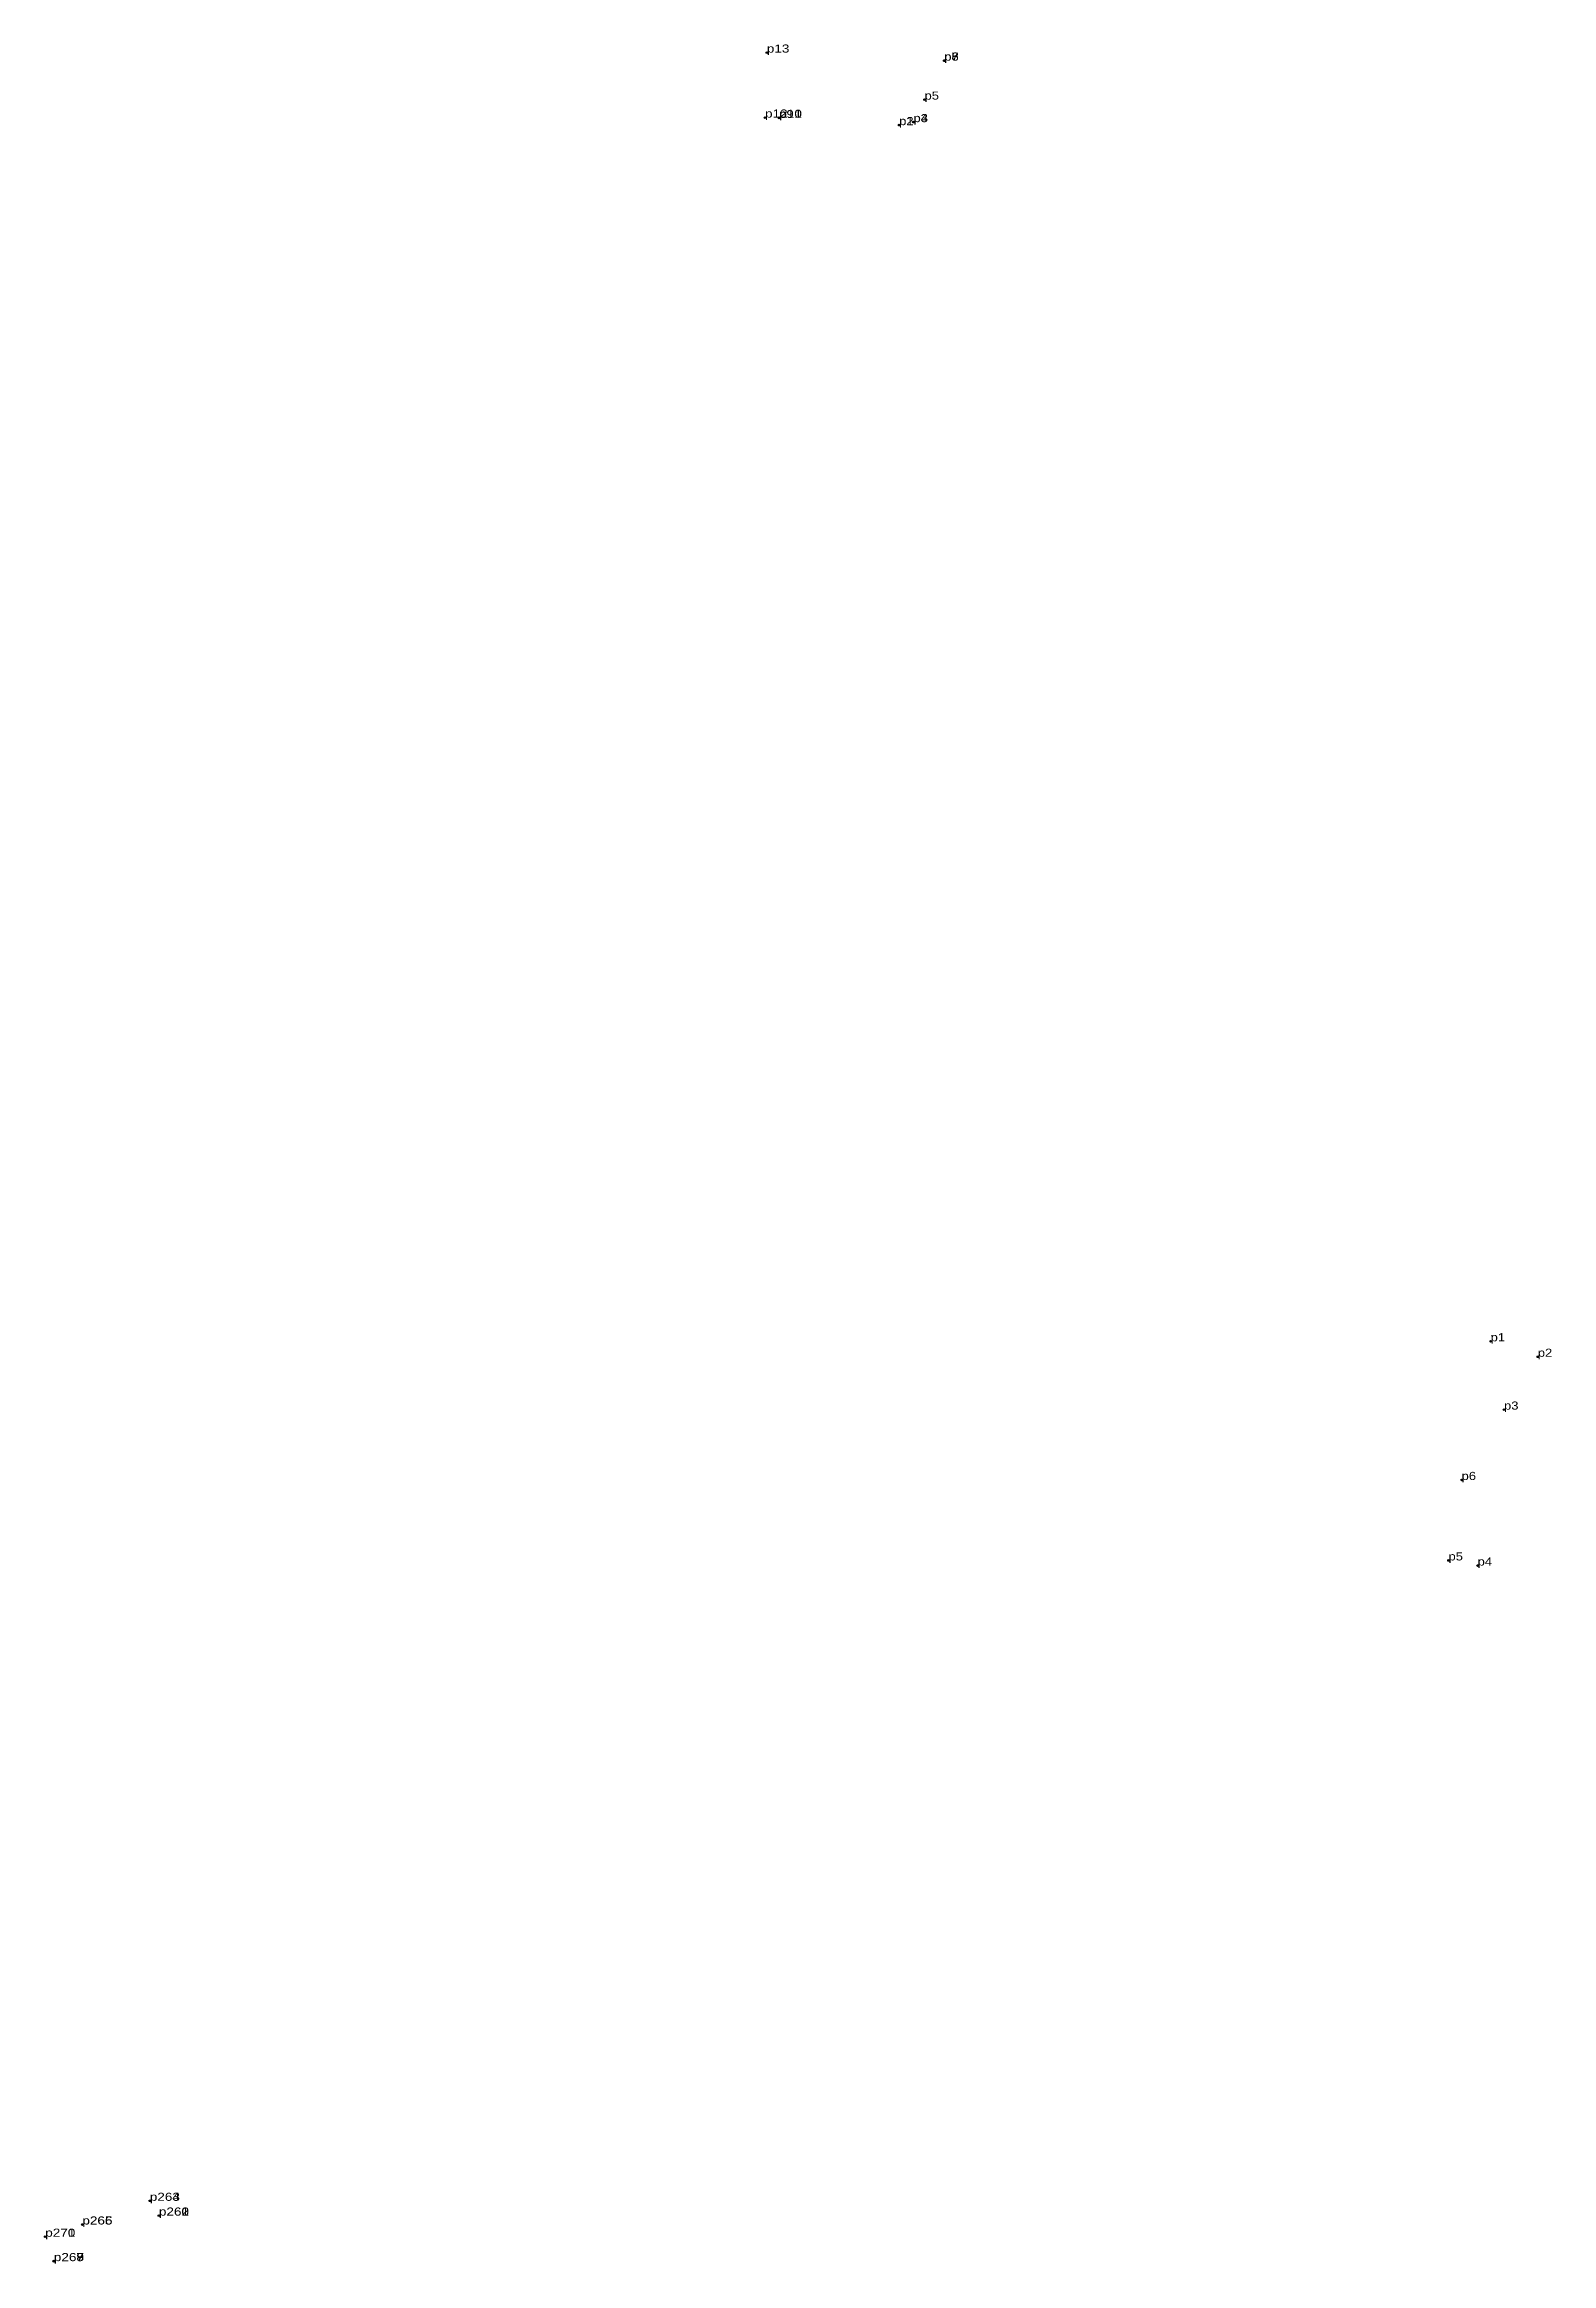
# Model space of a CAD drawing. Header units: metres. Extents: x 1 to 1819946, y -1 to 1851864.
# Drawn here: x 551991.7 to 552326.6, y 1839318 to 1839811.2 of the extents above; entities that cross this region are included whole.
import ezdxf

# ---------------------------------------------------------------- set-up
doc = ezdxf.new("R2010")
doc.units = ezdxf.units.M
doc.header["$LTSCALE"] = 0.72
doc.header["$PDMODE"] = 32
doc.header["$PDSIZE"] = 0.36
doc.layers.add('12', color=7, linetype='Continuous')
doc.layers.add('7', color=7, linetype='Continuous')

msp = doc.modelspace()

# ---------------------------------------------------------------- texts
at = {"layer": '12'}
for s, width, p in [('p13', 1.25, (552152.23, 1839809.41)), ('p7', 1.2, (552191.64, 1839807.63)), ('p8', 1.2, (552191.65, 1839807.63)), ('p6', 1.2, (552191.66, 1839807.63)), ('p5', 1.2, (552187.27, 1839798.96)), ('p12', 1.25, (552151.83, 1839794.97)), ('p9', 1.2, (552154.99, 1839794.87)), ('p10', 1.25, (552155.01, 1839794.93)), ('p11', 1.25, (552155.01, 1839794.93)), ('p2', 1.2, (552181.63, 1839793.31)), ('p1', 1.2, (552181.63, 1839793.28)), ('p3', 1.2, (552184.8, 1839793.95)), ('p4', 1.2, (552184.82, 1839793.96)), ('p1', 1.2, (552313.04, 1839523.02)), ('p2', 1.2, (552323.52, 1839519.57)), ('p3', 1.2, (552316.02, 1839507.83)), ('p6', 1.2, (552306.59, 1839492.19)), ('p5', 1.2, (552303.68, 1839474.31)), ('p4', 1.2, (552310.15, 1839473.17)), ('p263', 1.25, (552015.14, 1839331.99)), ('p264', 1.25, (552015.14, 1839331.99)), ('p260', 1.25, (552017.16, 1839328.7)), ('p262', 1.25, (552017.17, 1839328.71)), ('p261', 1.25, (552017.17, 1839328.7)), ('p270', 1.25, (551991.91, 1839324.01)), ('p271', 1.25, (551991.92, 1839324.01)), ('p265', 1.25, (552000.15, 1839326.73)), ('p266', 1.25, (552000.17, 1839326.72)), ('p267', 1.25, (551993.82, 1839318.58)), ('p268', 1.25, (551993.83, 1839318.59)), ('p269', 1.25, (551993.83, 1839318.59))]:
    msp.add_text(s, height=1.8, dxfattribs=dict(at, width=width)).set_placement(p)

# ---------------------------------------------------------------- linework, layer by layer
at = {"layer": '7'}
for p in [(552152.23, 1839809.41), (552191.64, 1839807.63), (552191.65, 1839807.63), (552191.67, 1839807.63), (552187.27, 1839798.96), (552151.83, 1839794.97), (552154.99, 1839794.87), (552155.01, 1839794.93), (552181.63, 1839793.31), (552181.63, 1839793.28), (552184.8, 1839793.95), (552184.82, 1839793.97), (552313.04, 1839523.02), (552323.53, 1839519.57), (552316.02, 1839507.83), (552306.59, 1839492.19), (552303.68, 1839474.31), (552310.15, 1839473.17), (552015.14, 1839331.99), (552000.15, 1839326.73), (552000.17, 1839326.71), (552017.16, 1839328.71), (552017.17, 1839328.71), (552017.17, 1839328.7), (551991.91, 1839324.01), (551993.82, 1839318.57), (551993.83, 1839318.59)]:
    msp.add_point(p, dxfattribs=at)

msp.set_redraw_order([(e.dxf.handle, doc.entitydb.next_handle()) for e in msp.query("TEXT MTEXT ATTDEF DIMENSION ARC_DIMENSION")])  # texts and dimensions are drawn at this point

doc.saveas('drawing.dxf')
